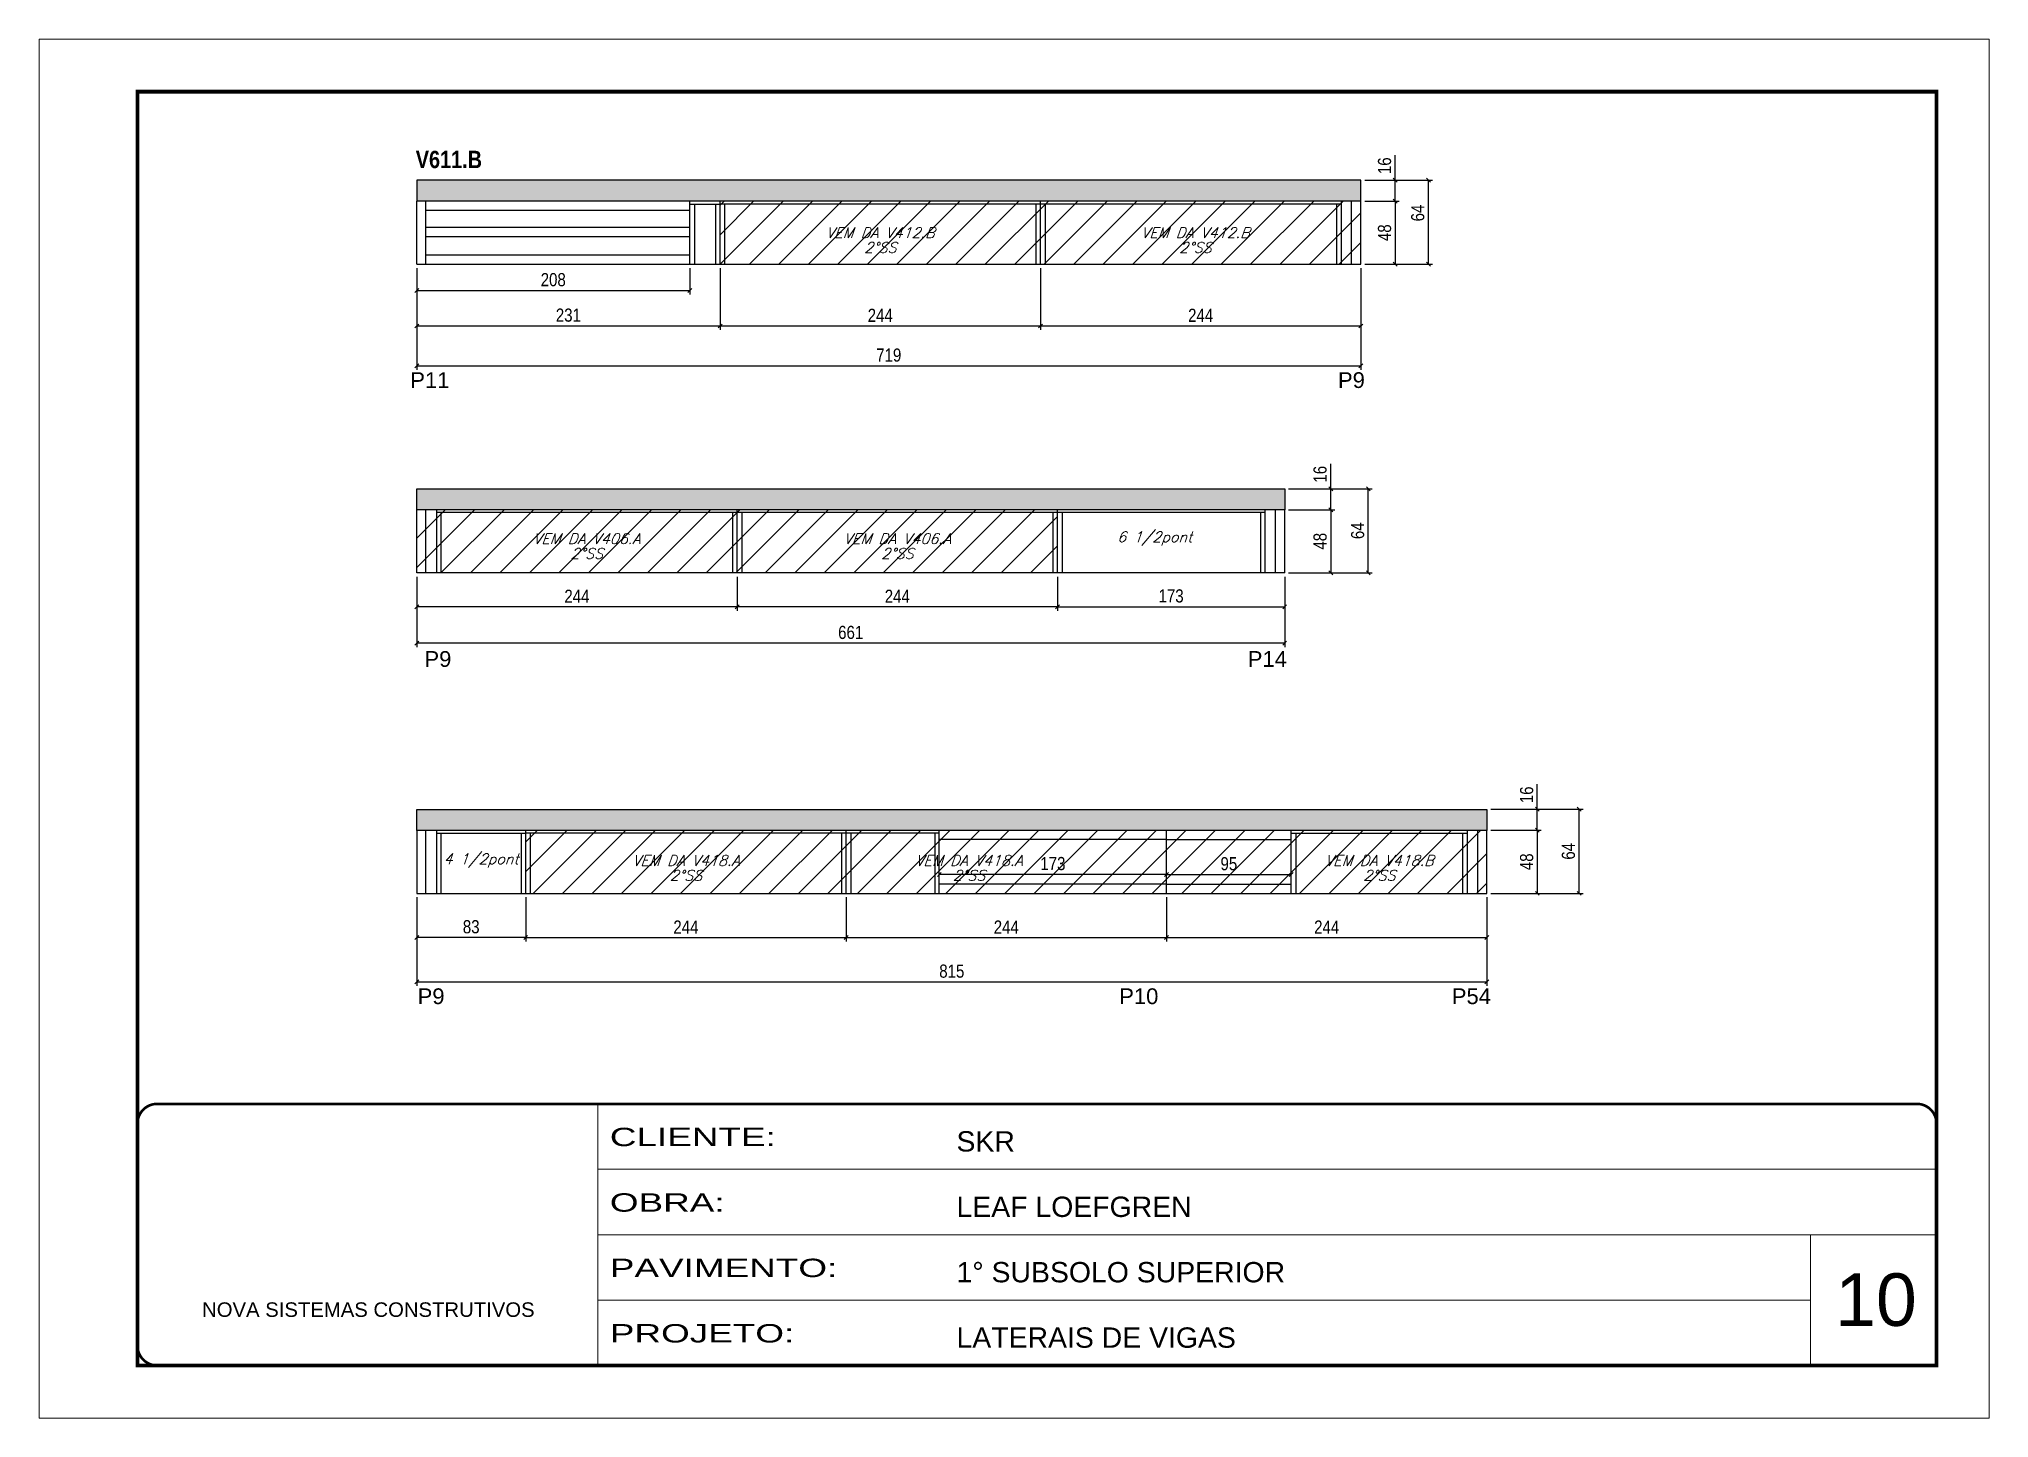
# Model space of a CAD drawing. Extents: x 3309 to 9590, y -2522 to 14608.
# Drawn here: x 4908 to 6393, y 11261 to 12311 of the extents above; entities that cross this region are included whole.
import ezdxf

# ---------------------------------------------------------------- set-up
doc = ezdxf.new("R2010")
doc.units = 0
doc.linetypes.add('CONTINUO', pattern=[0])
doc.linetypes.add('DASHED', pattern=[0.75, 0.5, -0.25])
for name, color, linetype in [('5', 5, 'Continuous'), ('COTA', 241, 'Continuous'), ('NOMENCLATURA', 7, 'Continuous'), ('Painéis', 200, 'Continuous'), ('SARR_2.2x7', 40, 'Continuous'), ('SARR_3.5x7', 81, 'Continuous'), ('texto', 7, 'Continuous')]:
    doc.layers.add(name, color=color, linetype=linetype)
for name, color, linetype, lineweight in [('CARIMBO', 255, 'Continuous', 9), ('Folhas', 255, 'Continuous', 9), ('Hachura', 251, 'Continuous', 9), ('SARRAFO DE PRESSAO', 251, 'DASHED', 9)]:
    doc.layers.add(name, color=color, linetype=linetype, lineweight=lineweight)
doc.styles.add('ARIAL', font='arial.ttf')
doc.styles.add('COTA TECNICA', font='techl___.ttf', dxfattribs={"height": 10})
doc.styles.add('Romans', font='romans.shx')
doc.styles.get("Standard").update_dxf_attribs({"font": 'arial.ttf'})
doc.styles.add('TECNICA', font='techb___.ttf', dxfattribs={"height": 10})
doc.styles.add('Tecnologia', font='')
doc.styles.get('Tecnologia').set_extended_font_data('Forgotten Futurist')
doc.dimstyles.new('PAINEL', dxfattribs={"dimtxt": 10, "dimasz": 3, "dimexe": 3, "dimexo": 3, "dimgap": 3, "dimtad": 1, "dimdec": 1, "dimzin": 12, "dimdsep": 46, "dimtxsty": 'COTA TECNICA', "dimblk1": 'OBLIQUE', "dimblk2": 'OBLIQUE', "dimsah": 1, "dimcen": 0.9, "dimclrd": 4, "dimclre": 4, "dimclrt": 240, "dimadec": 1, "dimazin": 3, "dimtfac": 1, "dimtdec": 1, "dimtmove": 0, "dimatfit": 3, "dimfxl": 1, "dimtolj": 1, "dimtzin": 12, "dimarcsym": 0})

msp = doc.modelspace()

# ---------------------------------------------------------------- texts
at = {"layer": '5', "linetype": 'Continuous'}
for s, p in [('P11', (5190.62, 12044.99)), ('P9', (5897.09, 12044.99)), ('P9', (5201.42, 11832.64)), ('P14', (5828.38, 11832.64)), ('P9', (5196.22, 11575.85)), ('P10', (5730.49, 11575.85)), ('P54', (5983.78, 11575.85))]:
    msp.add_text(s, height=12, rotation=359.99996, dxfattribs=at).set_placement(p)
at = {"layer": 'CARIMBO', "style": 'ARIAL'}
msp.add_text('10', height=40, dxfattribs=at).set_placement((6275.73, 11330.85))
at = {"layer": 'NOMENCLATURA', "style": 'TECNICA'}
msp.add_text('V611.B', height=13.2, dxfattribs=at).set_placement((5194.79, 12212.4))
at = {"layer": 'texto', "color": 2, "char_height": 8, "attachment_point": 5, "style": 'Romans'}
for s, insert in [('{\\Q19;\\C256;VEM DA V412.B}', (5548.5, 12163.21)), ('{\\Q19;\\C256;VEM DA V412.B}', (5788.5, 12163.21)), ('{\\Q19;\\C256;2°SS}', (5548.5, 12151.93)), ('{\\Q19;\\C256;2°SS}', (5788.5, 12151.93)), ('{\\Q19;\\C256;VEM DA V406.A}', (5325, 11930.28)), ('{\\Q19;\\C256;VEM DA V406.A}', (5561.5, 11930.28)), ('{\\Q19;\\C256;6 1/2pont}', (5757.5, 11930.28)), ('{\\Q19;\\C256;2°SS}', (5325, 11919)), ('{\\Q19;\\C256;2°SS}', (5561.5, 11919)), ('{\\Q19;\\C256;4 1/2pont}', (5244.5, 11685.16)), ('{\\Q19;\\C256;VEM DA V418.A}', (5400.5, 11685.16)), ('{\\Q19;\\C256;VEM DA V418.A}', (5616.05, 11685.16)), ('{\\Q19;\\C256;VEM DA V418.B}', (5928.5, 11685.16)), ('{\\Q19;\\C256;2°SS}', (5400.5, 11673.88)), ('{\\Q19;\\C256;2°SS}', (5616.05, 11673.88)), ('{\\Q19;\\C256;2°SS}', (5928.5, 11673.88))]:
    msp.add_mtext(s, dxfattribs=dict(at, insert=insert))

# ---------------------------------------------------------------- blocks, each defined once
blk = doc.blocks.new('9999999999')
at = {"color": 30, "linetype": 'CONTINUO'}
for p, q in [((98564.6, 34230.2), (98564.6, 34429.4)), ((98564.6, 34379.6), (99584, 34379.6)), ((98564.6, 34329.8), (99488, 34329.8)), ((99584, 34329.8), (99488, 34329.8)), ((99488, 34329.8), (99488, 34230.2)), ((98564.6, 34280), (99488, 34280))]:
    blk.add_line(p, q, dxfattribs=at)
at = {"color": 30, "linetype": 'CONTINUO', "const_width": 2}
blk.add_lwpolyline([(99584, 34230.2), (99584, 34414.4, 0.414214), (99569, 34429.4), (98229, 34429.4, 0.414214), (98214, 34414.4), (98214, 34245.2, 0.414214), (98229, 34230.2), (99584, 34230.2)], format="xyb", dxfattribs=at)
at = {"layer": 'Folhas'}
blk.add_lwpolyline([(98139, 34190.2), (99624, 34190.2), (99624, 35240.2), (98139, 35240.2)], close=True, dxfattribs=at)
at = {"layer": 'Folhas', "color": 30, "const_width": 3}
blk.add_lwpolyline([(98214, 34230.2), (99584, 34230.2), (99584, 35200.2), (98214, 35200.2)], close=True, dxfattribs=at)
at = {"color": 7, "linetype": 'Continuous', "ltscale": 5, "style": 'ARIAL'}
for s, height, p in [('SKR', 15.48, (98837.7, 34393.1)), ('LEAF LOEFGREN', 15.483, (98837.7, 34343.3)), ('1° SUBSOLO SUPERIOR', 15.483, (98837.7, 34293.5)), ('NOVA SISTEMAS CONSTRUTIVOS', 11.059, (98263.2, 34267.2)), ('LATERAIS DE VIGAS', 15.483, (98837.7, 34243.7))]:
    blk.add_text(s, height=height, dxfattribs=at).set_placement(p)
at = {"layer": 'Folhas', "color": 7, "style": 'Tecnologia', "width": 1.5}
for s, p in [('CLIENTE:', (98573.7, 34397.2)), ('OBRA:', (98573.7, 34347.3)), ('PAVIMENTO:', (98573.7, 34297.5)), ('PROJETO:', (98573.7, 34247.7))]:
    blk.add_text(s, height=14, dxfattribs=at).set_placement(p)
blk = doc.blocks.new('_Oblique')
at = {"color": 0, "linetype": 'ByBlock', "lineweight": -2}
blk.add_line((-0.5, -0.5), (0.5, 0.5), dxfattribs=at)
blk = doc.blocks.new('*D163')
at = {"layer": 'COTA', "color": 4, "lineweight": -2, "transparency": 16777216}
for p, q in [((5195.5, 12136.2), (5195.5, 12089.2)), ((5426.5, 12136.2), (5426.5, 12089.2)), ((5195.5, 12092.2), (5426.5, 12092.2))]:
    blk.add_line(p, q, dxfattribs=at)
at = {"layer": 'Defpoints', "color": 0, "transparency": 16777216}
for p in [(5195.5, 12139.2), (5426.5, 12139.2), (5426.5, 12092.2)]:
    blk.add_point(p, dxfattribs=at)
at = {"layer": 'COTA', "color": 4, "lineweight": -2, "transparency": 16777216, "xscale": 3, "yscale": 3, "zscale": 3, "rotation": 180}
blk.add_blockref('_Oblique', (5195.5, 12092.2), dxfattribs=at)
at = {"layer": 'COTA', "color": 4, "lineweight": -2, "transparency": 16777216, "xscale": 3, "yscale": 3, "zscale": 3}
blk.add_blockref('_Oblique', (5426.5, 12092.2), dxfattribs=at)
at = {"layer": 'COTA', "color": 240, "transparency": 16777216, "insert": (5311, 12100.4), "char_height": 10, "attachment_point": 5, "style": 'COTA TECNICA'}
blk.add_mtext('\\A1;231', dxfattribs=at)
blk = doc.blocks.new('*D164')
at = {"layer": 'COTA', "color": 4, "lineweight": -2, "transparency": 16777216}
for p, q in [((5426.5, 12136.2), (5426.5, 12089.2)), ((5670.5, 12136.2), (5670.5, 12089.2)), ((5426.5, 12092.2), (5670.5, 12092.2))]:
    blk.add_line(p, q, dxfattribs=at)
at = {"layer": 'Defpoints', "color": 0, "transparency": 16777216}
for p in [(5426.5, 12139.2), (5670.5, 12139.2), (5670.5, 12092.2)]:
    blk.add_point(p, dxfattribs=at)
at = {"layer": 'COTA', "color": 4, "lineweight": -2, "transparency": 16777216, "xscale": 3, "yscale": 3, "zscale": 3, "rotation": 180}
blk.add_blockref('_Oblique', (5426.5, 12092.2), dxfattribs=at)
at = {"layer": 'COTA', "color": 4, "lineweight": -2, "transparency": 16777216, "xscale": 3, "yscale": 3, "zscale": 3}
blk.add_blockref('_Oblique', (5670.5, 12092.2), dxfattribs=at)
at = {"layer": 'COTA', "color": 240, "transparency": 16777216, "insert": (5548.5, 12100.3), "char_height": 10, "attachment_point": 5, "style": 'COTA TECNICA'}
blk.add_mtext('\\A1;244', dxfattribs=at)
blk = doc.blocks.new('*D161')
at = {"layer": 'COTA', "color": 4, "lineweight": -2, "transparency": 16777216}
for p, q in [((5917.5, 12187.2), (5943.7, 12187.2)), ((5940.7, 12187.2), (5940.7, 12139.2)), ((5917.5, 12139.2), (5943.7, 12139.2))]:
    blk.add_line(p, q, dxfattribs=at)
at = {"layer": 'Defpoints', "color": 0, "transparency": 16777216}
for p in [(5914.5, 12187.2), (5914.5, 12139.2), (5940.7, 12139.2)]:
    blk.add_point(p, dxfattribs=at)
at = {"layer": 'COTA', "color": 4, "lineweight": -2, "transparency": 16777216, "xscale": 3, "yscale": 3, "zscale": 3}
for p, rotation in [((5940.7, 12187.2), 90), ((5940.7, 12139.2), 270)]:
    blk.add_blockref('_Oblique', p, dxfattribs=dict(at, rotation=rotation))
at = {"layer": 'COTA', "color": 240, "transparency": 16777216, "insert": (5932.6, 12163.2), "char_height": 10, "attachment_point": 5, "rotation": 90, "style": 'COTA TECNICA'}
blk.add_mtext('\\A1;48', dxfattribs=at)
blk = doc.blocks.new('*D165')
at = {"layer": 'COTA', "color": 4, "lineweight": -2, "transparency": 16777216}
for p, q in [((5940.7, 12203.2), (5940.7, 12222.2)), ((5917.5, 12203.2), (5943.7, 12203.2)), ((5940.7, 12187.2), (5940.7, 12203.2)), ((5917.5, 12187.2), (5943.7, 12187.2))]:
    blk.add_line(p, q, dxfattribs=at)
at = {"layer": 'Defpoints', "color": 0, "transparency": 16777216}
for p in [(5914.5, 12203.2), (5940.7, 12203.2), (5914.5, 12187.2)]:
    blk.add_point(p, dxfattribs=at)
at = {"layer": 'COTA', "color": 4, "lineweight": -2, "transparency": 16777216, "xscale": 3, "yscale": 3, "zscale": 3}
for p, rotation in [((5940.7, 12203.2), 90), ((5940.7, 12187.2), 270)]:
    blk.add_blockref('_Oblique', p, dxfattribs=dict(at, rotation=rotation))
at = {"layer": 'COTA', "color": 240, "transparency": 16777216, "insert": (5932.6, 12214.2), "char_height": 10, "attachment_point": 5, "rotation": 90, "style": 'COTA TECNICA'}
blk.add_mtext('\\A1;16', dxfattribs=at)
blk = doc.blocks.new('*D166')
at = {"layer": 'COTA', "color": 4, "lineweight": -2, "transparency": 16777216}
for p, q in [((5917.5, 12203.2), (5969, 12203.2)), ((5966, 12139.2), (5966, 12203.2)), ((5917.5, 12139.2), (5969, 12139.2))]:
    blk.add_line(p, q, dxfattribs=at)
at = {"layer": 'Defpoints', "color": 0, "transparency": 16777216}
for p in [(5914.5, 12203.2), (5966, 12203.2), (5914.5, 12139.2)]:
    blk.add_point(p, dxfattribs=at)
at = {"layer": 'COTA', "color": 4, "lineweight": -2, "transparency": 16777216, "xscale": 3, "yscale": 3, "zscale": 3}
for p, rotation in [((5966, 12203.2), 90), ((5966, 12139.2), 270)]:
    blk.add_blockref('_Oblique', p, dxfattribs=dict(at, rotation=rotation))
at = {"layer": 'COTA', "color": 240, "transparency": 16777216, "insert": (5957.9, 12178.2), "char_height": 10, "attachment_point": 5, "rotation": 90, "style": 'COTA TECNICA'}
blk.add_mtext('\\A1;64', dxfattribs=at)
blk = doc.blocks.new('*D167')
at = {"layer": 'COTA', "color": 4, "lineweight": -2, "transparency": 16777216}
for p, q in [((5670.5, 12136.2), (5670.5, 12089.2)), ((5914.5, 12136.2), (5914.5, 12089.2)), ((5670.5, 12092.2), (5914.5, 12092.2))]:
    blk.add_line(p, q, dxfattribs=at)
at = {"layer": 'Defpoints', "color": 0, "transparency": 16777216}
for p in [(5670.5, 12139.2), (5914.5, 12139.2), (5914.5, 12092.2)]:
    blk.add_point(p, dxfattribs=at)
at = {"layer": 'COTA', "color": 4, "lineweight": -2, "transparency": 16777216, "xscale": 3, "yscale": 3, "zscale": 3, "rotation": 180}
blk.add_blockref('_Oblique', (5670.5, 12092.2), dxfattribs=at)
at = {"layer": 'COTA', "color": 4, "lineweight": -2, "transparency": 16777216, "xscale": 3, "yscale": 3, "zscale": 3}
blk.add_blockref('_Oblique', (5914.5, 12092.2), dxfattribs=at)
at = {"layer": 'COTA', "color": 240, "transparency": 16777216, "insert": (5792.5, 12100.3), "char_height": 10, "attachment_point": 5, "style": 'COTA TECNICA'}
blk.add_mtext('\\A1;244', dxfattribs=at)
blk = doc.blocks.new('*D162')
at = {"layer": 'COTA', "color": 4, "lineweight": -2, "transparency": 16777216}
for p, q in [((5195.5, 12136.2), (5195.5, 12116.2)), ((5403.5, 12136.2), (5403.5, 12116.2)), ((5195.5, 12119.2), (5403.5, 12119.2))]:
    blk.add_line(p, q, dxfattribs=at)
at = {"layer": 'Defpoints', "color": 0, "transparency": 16777216}
for p in [(5195.5, 12139.2), (5403.5, 12139.2), (5403.5, 12119.2)]:
    blk.add_point(p, dxfattribs=at)
at = {"layer": 'COTA', "color": 4, "lineweight": -2, "transparency": 16777216, "xscale": 3, "yscale": 3, "zscale": 3, "rotation": 180}
blk.add_blockref('_Oblique', (5195.5, 12119.2), dxfattribs=at)
at = {"layer": 'COTA', "color": 4, "lineweight": -2, "transparency": 16777216, "xscale": 3, "yscale": 3, "zscale": 3}
blk.add_blockref('_Oblique', (5403.5, 12119.2), dxfattribs=at)
at = {"layer": 'COTA', "color": 240, "transparency": 16777216, "insert": (5299.5, 12127.4), "char_height": 10, "attachment_point": 5, "style": 'COTA TECNICA'}
blk.add_mtext('\\A1;208', dxfattribs=at)
blk = doc.blocks.new('*D168')
at = {"layer": 'COTA', "color": 4, "linetype": 'ByBlock', "lineweight": -2, "transparency": 16777216}
for p, q in [((5439.5, 11901.3), (5439.5, 11875.4)), ((5683.5, 11901.3), (5683.5, 11875.4)), ((5683.5, 11878.4), (5439.5, 11878.4))]:
    blk.add_line(p, q, dxfattribs=at)
at = {"layer": 'Defpoints', "color": 0, "linetype": 'ByBlock', "transparency": 16777216}
for p in [(5439.5, 11904.3), (5683.5, 11904.3), (5439.5, 11878.4)]:
    blk.add_point(p, dxfattribs=at)
at = {"layer": 'COTA', "color": 4, "linetype": 'ByBlock', "lineweight": -2, "transparency": 16777216, "xscale": 3, "yscale": 3, "zscale": 3, "rotation": 180}
blk.add_blockref('_Oblique', (5439.5, 11878.4), dxfattribs=at)
at = {"layer": 'COTA', "color": 4, "linetype": 'ByBlock', "lineweight": -2, "transparency": 16777216, "xscale": 3, "yscale": 3, "zscale": 3}
blk.add_blockref('_Oblique', (5683.5, 11878.4), dxfattribs=at)
at = {"layer": 'COTA', "color": 240, "linetype": 'ByBlock', "transparency": 16777216, "insert": (5561.5, 11886.4), "char_height": 10, "attachment_point": 5, "style": 'COTA TECNICA'}
blk.add_mtext('\\A1;244', dxfattribs=at)
blk = doc.blocks.new('*D169')
at = {"layer": 'COTA', "color": 4, "linetype": 'ByBlock', "lineweight": -2, "transparency": 16777216}
for p, q in [((5195.5, 11901.3), (5195.5, 11875.4)), ((5439.5, 11901.3), (5439.5, 11875.4)), ((5439.5, 11878.4), (5195.5, 11878.4))]:
    blk.add_line(p, q, dxfattribs=at)
at = {"layer": 'Defpoints', "color": 0, "linetype": 'ByBlock', "transparency": 16777216}
for p in [(5195.5, 11904.3), (5439.5, 11904.3), (5195.5, 11878.4)]:
    blk.add_point(p, dxfattribs=at)
at = {"layer": 'COTA', "color": 4, "linetype": 'ByBlock', "lineweight": -2, "transparency": 16777216, "xscale": 3, "yscale": 3, "zscale": 3, "rotation": 180}
blk.add_blockref('_Oblique', (5195.5, 11878.4), dxfattribs=at)
at = {"layer": 'COTA', "color": 4, "linetype": 'ByBlock', "lineweight": -2, "transparency": 16777216, "xscale": 3, "yscale": 3, "zscale": 3}
blk.add_blockref('_Oblique', (5439.5, 11878.4), dxfattribs=at)
at = {"layer": 'COTA', "color": 240, "linetype": 'ByBlock', "transparency": 16777216, "insert": (5317.5, 11886.4), "char_height": 10, "attachment_point": 5, "style": 'COTA TECNICA'}
blk.add_mtext('\\A1;244', dxfattribs=at)
blk = doc.blocks.new('*D173')
at = {"layer": 'COTA', "color": 4, "linetype": 'ByBlock', "lineweight": -2, "transparency": 16777216}
for p, q in [((5195.5, 11901.3), (5195.5, 11847.7)), ((5856.5, 11901.3), (5856.5, 11847.7)), ((5856.5, 11850.7), (5195.5, 11850.7))]:
    blk.add_line(p, q, dxfattribs=at)
at = {"layer": 'Defpoints', "color": 0, "linetype": 'ByBlock', "transparency": 16777216}
for p in [(5195.5, 11904.3), (5856.5, 11904.3), (5195.5, 11850.7)]:
    blk.add_point(p, dxfattribs=at)
at = {"layer": 'COTA', "color": 4, "linetype": 'ByBlock', "lineweight": -2, "transparency": 16777216, "xscale": 3, "yscale": 3, "zscale": 3, "rotation": 180}
blk.add_blockref('_Oblique', (5195.5, 11850.7), dxfattribs=at)
at = {"layer": 'COTA', "color": 4, "linetype": 'ByBlock', "lineweight": -2, "transparency": 16777216, "xscale": 3, "yscale": 3, "zscale": 3}
blk.add_blockref('_Oblique', (5856.5, 11850.7), dxfattribs=at)
at = {"layer": 'COTA', "color": 240, "linetype": 'ByBlock', "transparency": 16777216, "insert": (5526, 11858.8), "char_height": 10, "attachment_point": 5, "style": 'COTA TECNICA'}
blk.add_mtext('\\A1;661', dxfattribs=at)
blk = doc.blocks.new('*D174')
at = {"layer": 'COTA', "color": 4, "lineweight": -2, "transparency": 16777216}
for p, q in [((5683.5, 11901.3), (5683.5, 11875.4)), ((5856.5, 11901.3), (5856.5, 11875.4)), ((5683.5, 11878.4), (5856.5, 11878.4))]:
    blk.add_line(p, q, dxfattribs=at)
at = {"layer": 'Defpoints', "color": 0, "transparency": 16777216}
for p in [(5683.5, 11904.3, 0), (5856.5, 11904.3, 0), (5856.5, 11878.4)]:
    blk.add_point(p, dxfattribs=at)
at = {"layer": 'COTA', "color": 4, "lineweight": -2, "transparency": 16777216, "xscale": 3, "yscale": 3, "zscale": 3, "rotation": 180}
blk.add_blockref('_Oblique', (5683.5, 11878.4), dxfattribs=at)
at = {"layer": 'COTA', "color": 4, "lineweight": -2, "transparency": 16777216, "xscale": 3, "yscale": 3, "zscale": 3}
blk.add_blockref('_Oblique', (5856.5, 11878.4), dxfattribs=at)
at = {"layer": 'COTA', "color": 240, "transparency": 16777216, "insert": (5770, 11886.6), "char_height": 10, "attachment_point": 5, "style": 'COTA TECNICA'}
blk.add_mtext('\\A1;173', dxfattribs=at)
blk = doc.blocks.new('*D170')
at = {"layer": 'COTA', "color": 4, "lineweight": -2, "transparency": 16777216}
for p, q in [((5859.5, 11952.3), (5894.6, 11952.3)), ((5891.6, 11952.3), (5891.6, 11904.3)), ((5859.5, 11904.3), (5894.6, 11904.3))]:
    blk.add_line(p, q, dxfattribs=at)
at = {"layer": 'Defpoints', "color": 0, "transparency": 16777216}
for p in [(5856.5, 11952.3, 0), (5856.5, 11904.3, 0), (5891.6, 11904.3)]:
    blk.add_point(p, dxfattribs=at)
at = {"layer": 'COTA', "color": 4, "lineweight": -2, "transparency": 16777216, "xscale": 3, "yscale": 3, "zscale": 3}
for p, rotation in [((5891.6, 11952.3), 90), ((5891.6, 11904.3), 270)]:
    blk.add_blockref('_Oblique', p, dxfattribs=dict(at, rotation=rotation))
at = {"layer": 'COTA', "color": 240, "transparency": 16777216, "insert": (5883.5, 11928.3), "char_height": 10, "attachment_point": 5, "rotation": 90, "style": 'COTA TECNICA'}
blk.add_mtext('\\A1;48', dxfattribs=at)
blk = doc.blocks.new('*D171')
at = {"layer": 'COTA', "color": 4, "lineweight": -2, "transparency": 16777216}
for p, q in [((5891.6, 11968.3), (5891.6, 11987.3)), ((5859.5, 11968.3), (5894.6, 11968.3)), ((5891.6, 11952.3), (5891.6, 11968.3)), ((5859.5, 11952.3), (5894.6, 11952.3))]:
    blk.add_line(p, q, dxfattribs=at)
at = {"layer": 'Defpoints', "color": 0, "transparency": 16777216}
for p in [(5856.5, 11968.3, 0), (5891.6, 11968.3), (5856.5, 11952.3, 0)]:
    blk.add_point(p, dxfattribs=at)
at = {"layer": 'COTA', "color": 4, "lineweight": -2, "transparency": 16777216, "xscale": 3, "yscale": 3, "zscale": 3}
for p, rotation in [((5891.6, 11968.3), 90), ((5891.6, 11952.3), 270)]:
    blk.add_blockref('_Oblique', p, dxfattribs=dict(at, rotation=rotation))
at = {"layer": 'COTA', "color": 240, "transparency": 16777216, "insert": (5883.5, 11979.3), "char_height": 10, "attachment_point": 5, "rotation": 90, "style": 'COTA TECNICA'}
blk.add_mtext('\\A1;16', dxfattribs=at)
blk = doc.blocks.new('*D172')
at = {"layer": 'COTA', "color": 4, "lineweight": -2, "transparency": 16777216}
for p, q in [((5859.5, 11968.3), (5923.2, 11968.3)), ((5920.2, 11904.3), (5920.2, 11968.3)), ((5859.5, 11904.3), (5923.2, 11904.3))]:
    blk.add_line(p, q, dxfattribs=at)
at = {"layer": 'Defpoints', "color": 0, "transparency": 16777216}
for p in [(5856.5, 11968.3, 0), (5920.2, 11968.3), (5856.5, 11904.3, 0)]:
    blk.add_point(p, dxfattribs=at)
at = {"layer": 'COTA', "color": 4, "lineweight": -2, "transparency": 16777216, "xscale": 3, "yscale": 3, "zscale": 3}
for p, rotation in [((5920.2, 11968.3), 90), ((5920.2, 11904.3), 270)]:
    blk.add_blockref('_Oblique', p, dxfattribs=dict(at, rotation=rotation))
at = {"layer": 'COTA', "color": 240, "transparency": 16777216, "insert": (5912.1, 11936.3), "char_height": 10, "attachment_point": 5, "rotation": 90, "style": 'COTA TECNICA'}
blk.add_mtext('\\A1;64', dxfattribs=at)
blk = doc.blocks.new('*D175')
at = {"layer": 'COTA', "color": 4, "linetype": 'ByBlock', "lineweight": -2, "transparency": 16777216}
for p, q in [((5195.5, 11657.2), (5195.5, 11623.5)), ((5278.5, 11657.2), (5278.5, 11623.5)), ((5278.5, 11626.5), (5195.5, 11626.5))]:
    blk.add_line(p, q, dxfattribs=at)
at = {"layer": 'Defpoints', "color": 0, "linetype": 'ByBlock', "transparency": 16777216}
for p in [(5195.5, 11660.2), (5278.5, 11660.2), (5195.5, 11626.5)]:
    blk.add_point(p, dxfattribs=at)
at = {"layer": 'COTA', "color": 4, "linetype": 'ByBlock', "lineweight": -2, "transparency": 16777216, "xscale": 3, "yscale": 3, "zscale": 3, "rotation": 180}
blk.add_blockref('_Oblique', (5195.5, 11626.5), dxfattribs=at)
at = {"layer": 'COTA', "color": 4, "linetype": 'ByBlock', "lineweight": -2, "transparency": 16777216, "xscale": 3, "yscale": 3, "zscale": 3}
blk.add_blockref('_Oblique', (5278.5, 11626.5), dxfattribs=at)
at = {"layer": 'COTA', "color": 240, "linetype": 'ByBlock', "transparency": 16777216, "insert": (5237, 11634.7), "char_height": 10, "attachment_point": 5, "style": 'COTA TECNICA'}
blk.add_mtext('\\A1;83', dxfattribs=at)
blk = doc.blocks.new('*D180')
at = {"layer": 'COTA', "color": 4, "lineweight": -2, "transparency": 16777216}
for p, q in [((5278.5, 11657.2), (5278.5, 11623.5)), ((5522.5, 11657.2), (5522.5, 11623.5)), ((5278.5, 11626.5), (5522.5, 11626.5))]:
    blk.add_line(p, q, dxfattribs=at)
at = {"layer": 'Defpoints', "color": 0, "transparency": 16777216}
for p in [(5278.5, 11660.2), (5522.5, 11660.2), (5522.5, 11626.5)]:
    blk.add_point(p, dxfattribs=at)
at = {"layer": 'COTA', "color": 4, "lineweight": -2, "transparency": 16777216, "xscale": 3, "yscale": 3, "zscale": 3, "rotation": 180}
blk.add_blockref('_Oblique', (5278.5, 11626.5), dxfattribs=at)
at = {"layer": 'COTA', "color": 4, "lineweight": -2, "transparency": 16777216, "xscale": 3, "yscale": 3, "zscale": 3}
blk.add_blockref('_Oblique', (5522.5, 11626.5), dxfattribs=at)
at = {"layer": 'COTA', "color": 240, "transparency": 16777216, "insert": (5400.5, 11634.5), "char_height": 10, "attachment_point": 5, "style": 'COTA TECNICA'}
blk.add_mtext('\\A1;244', dxfattribs=at)
blk = doc.blocks.new('*D181')
at = {"layer": 'COTA', "color": 4, "lineweight": -2, "transparency": 16777216}
for p, q in [((5522.5, 11657.2), (5522.5, 11623.5)), ((5766.5, 11657.2), (5766.5, 11623.5)), ((5522.5, 11626.5), (5766.5, 11626.5))]:
    blk.add_line(p, q, dxfattribs=at)
at = {"layer": 'Defpoints', "color": 0, "transparency": 16777216}
for p in [(5522.5, 11660.2), (5766.5, 11660.2), (5766.5, 11626.5)]:
    blk.add_point(p, dxfattribs=at)
at = {"layer": 'COTA', "color": 4, "lineweight": -2, "transparency": 16777216, "xscale": 3, "yscale": 3, "zscale": 3, "rotation": 180}
blk.add_blockref('_Oblique', (5522.5, 11626.5), dxfattribs=at)
at = {"layer": 'COTA', "color": 4, "lineweight": -2, "transparency": 16777216, "xscale": 3, "yscale": 3, "zscale": 3}
blk.add_blockref('_Oblique', (5766.5, 11626.5), dxfattribs=at)
at = {"layer": 'COTA', "color": 240, "transparency": 16777216, "insert": (5644.5, 11634.5), "char_height": 10, "attachment_point": 5, "style": 'COTA TECNICA'}
blk.add_mtext('\\A1;244', dxfattribs=at)
blk = doc.blocks.new('*D182')
at = {"layer": 'COTA', "color": 4, "lineweight": -2, "transparency": 16777216}
for p, q in [((5766.5, 11657.2), (5766.5, 11623.5)), ((6010.5, 11657.2), (6010.5, 11623.5)), ((5766.5, 11626.5), (6010.5, 11626.5))]:
    blk.add_line(p, q, dxfattribs=at)
at = {"layer": 'Defpoints', "color": 0, "transparency": 16777216}
for p in [(5766.5, 11660.2), (6010.5, 11660.2), (6010.5, 11626.5)]:
    blk.add_point(p, dxfattribs=at)
at = {"layer": 'COTA', "color": 4, "lineweight": -2, "transparency": 16777216, "xscale": 3, "yscale": 3, "zscale": 3, "rotation": 180}
blk.add_blockref('_Oblique', (5766.5, 11626.5), dxfattribs=at)
at = {"layer": 'COTA', "color": 4, "lineweight": -2, "transparency": 16777216, "xscale": 3, "yscale": 3, "zscale": 3}
blk.add_blockref('_Oblique', (6010.5, 11626.5), dxfattribs=at)
at = {"layer": 'COTA', "color": 240, "transparency": 16777216, "insert": (5888.5, 11634.5), "char_height": 10, "attachment_point": 5, "style": 'COTA TECNICA'}
blk.add_mtext('\\A1;244', dxfattribs=at)
blk = doc.blocks.new('*D183')
at = {"layer": 'COTA', "color": 4, "lineweight": -2, "transparency": 16777216}
for p, q in [((6013.5, 11708.2), (6051.9, 11708.2)), ((6048.9, 11708.2), (6048.9, 11660.2)), ((6013.5, 11660.2), (6051.9, 11660.2))]:
    blk.add_line(p, q, dxfattribs=at)
at = {"layer": 'Defpoints', "color": 0, "transparency": 16777216}
for p in [(6010.5, 11708.2), (6010.5, 11660.2), (6048.9, 11660.2)]:
    blk.add_point(p, dxfattribs=at)
at = {"layer": 'COTA', "color": 4, "lineweight": -2, "transparency": 16777216, "xscale": 3, "yscale": 3, "zscale": 3}
for p, rotation in [((6048.9, 11708.2), 90), ((6048.9, 11660.2), 270)]:
    blk.add_blockref('_Oblique', p, dxfattribs=dict(at, rotation=rotation))
at = {"layer": 'COTA', "color": 240, "transparency": 16777216, "insert": (6040.8, 11684.2), "char_height": 10, "attachment_point": 5, "rotation": 90, "style": 'COTA TECNICA'}
blk.add_mtext('\\A1;48', dxfattribs=at)
blk = doc.blocks.new('*D176')
at = {"layer": 'COTA', "color": 4, "lineweight": -2, "transparency": 16777216}
for p, q in [((5593.5, 11670.2), (5593.5, 11677.6)), ((5766.5, 11674.6), (5593.5, 11674.6)), ((5766.5, 11670.2), (5766.5, 11677.6))]:
    blk.add_line(p, q, dxfattribs=at)
at = {"layer": 'Defpoints', "color": 0, "transparency": 16777216}
for p in [(5593.5, 11674.6), (5593.5, 11667.2), (5766.5, 11667.2)]:
    blk.add_point(p, dxfattribs=at)
at = {"layer": 'COTA', "color": 4, "lineweight": -2, "transparency": 16777216, "xscale": 3, "yscale": 3, "zscale": 3, "rotation": 180}
blk.add_blockref('_Oblique', (5593.5, 11674.6), dxfattribs=at)
at = {"layer": 'COTA', "color": 4, "lineweight": -2, "transparency": 16777216, "xscale": 3, "yscale": 3, "zscale": 3}
blk.add_blockref('_Oblique', (5766.5, 11674.6), dxfattribs=at)
at = {"layer": 'COTA', "color": 240, "transparency": 16777216, "insert": (5680, 11682.8), "char_height": 10, "attachment_point": 5, "style": 'COTA TECNICA'}
blk.add_mtext('\\A1;173', dxfattribs=at)
blk = doc.blocks.new('*D177')
at = {"layer": 'COTA', "color": 4, "lineweight": -2, "transparency": 16777216}
for p, q in [((6048.9, 11724.2), (6048.9, 11743.2)), ((6013.5, 11724.2), (6051.9, 11724.2)), ((6048.9, 11708.2), (6048.9, 11724.2)), ((6013.5, 11708.2), (6051.9, 11708.2))]:
    blk.add_line(p, q, dxfattribs=at)
at = {"layer": 'Defpoints', "color": 0, "transparency": 16777216}
for p in [(6010.5, 11724.2), (6048.9, 11724.2), (6010.5, 11708.2)]:
    blk.add_point(p, dxfattribs=at)
at = {"layer": 'COTA', "color": 4, "lineweight": -2, "transparency": 16777216, "xscale": 3, "yscale": 3, "zscale": 3}
for p, rotation in [((6048.9, 11724.2), 90), ((6048.9, 11708.2), 270)]:
    blk.add_blockref('_Oblique', p, dxfattribs=dict(at, rotation=rotation))
at = {"layer": 'COTA', "color": 240, "transparency": 16777216, "insert": (6040.8, 11735.2), "char_height": 10, "attachment_point": 5, "rotation": 90, "style": 'COTA TECNICA'}
blk.add_mtext('\\A1;16', dxfattribs=at)
blk = doc.blocks.new('*D178')
at = {"layer": 'COTA', "color": 4, "lineweight": -2, "transparency": 16777216}
for p, q in [((6013.5, 11724.2), (6083.7, 11724.2)), ((6080.7, 11660.2), (6080.7, 11724.2)), ((6013.5, 11660.2), (6083.7, 11660.2))]:
    blk.add_line(p, q, dxfattribs=at)
at = {"layer": 'Defpoints', "color": 0, "transparency": 16777216}
for p in [(6010.5, 11724.2), (6080.7, 11724.2), (6010.5, 11660.2)]:
    blk.add_point(p, dxfattribs=at)
at = {"layer": 'COTA', "color": 4, "lineweight": -2, "transparency": 16777216, "xscale": 3, "yscale": 3, "zscale": 3}
for p, rotation in [((6080.7, 11724.2), 90), ((6080.7, 11660.2), 270)]:
    blk.add_blockref('_Oblique', p, dxfattribs=dict(at, rotation=rotation))
at = {"layer": 'COTA', "color": 240, "transparency": 16777216, "insert": (6072.6, 11692.2), "char_height": 10, "attachment_point": 5, "rotation": 90, "style": 'COTA TECNICA'}
blk.add_mtext('\\A1;64', dxfattribs=at)
blk = doc.blocks.new('*D179')
at = {"layer": 'COTA', "color": 4, "lineweight": -2, "transparency": 16777216}
for p, q in [((5766.5, 11670.2), (5766.5, 11677.6)), ((5766.5, 11674.6), (5861.5, 11674.6)), ((5861.5, 11670.2), (5861.5, 11677.6))]:
    blk.add_line(p, q, dxfattribs=at)
at = {"layer": 'Defpoints', "color": 0, "transparency": 16777216}
for p in [(5861.5, 11674.6), (5766.5, 11667.2), (5861.5, 11667.2)]:
    blk.add_point(p, dxfattribs=at)
at = {"layer": 'COTA', "color": 4, "lineweight": -2, "transparency": 16777216, "xscale": 3, "yscale": 3, "zscale": 3, "rotation": 180}
blk.add_blockref('_Oblique', (5766.5, 11674.6), dxfattribs=at)
at = {"layer": 'COTA', "color": 4, "lineweight": -2, "transparency": 16777216, "xscale": 3, "yscale": 3, "zscale": 3}
blk.add_blockref('_Oblique', (5861.5, 11674.6), dxfattribs=at)
at = {"layer": 'COTA', "color": 240, "transparency": 16777216, "insert": (5814, 11682.7), "char_height": 10, "attachment_point": 5, "style": 'COTA TECNICA'}
blk.add_mtext('\\A1;95', dxfattribs=at)
blk = doc.blocks.new('*D1276')
at = {"layer": 'COTA', "color": 4, "lineweight": -2, "transparency": 16777216}
for p, q in [((5195.5, 12136.2), (5195.5, 12058.9)), ((5914.5, 12136.2), (5914.5, 12058.9)), ((5195.5, 12061.9), (5914.5, 12061.9))]:
    blk.add_line(p, q, dxfattribs=at)
at = {"layer": 'Defpoints', "color": 0, "transparency": 16777216}
for p in [(5195.5, 12139.2), (5914.5, 12139.2), (5914.5, 12061.9)]:
    blk.add_point(p, dxfattribs=at)
at = {"layer": 'COTA', "color": 4, "lineweight": -2, "transparency": 16777216, "xscale": 3, "yscale": 3, "zscale": 3, "rotation": 180}
blk.add_blockref('_Oblique', (5195.5, 12061.9), dxfattribs=at)
at = {"layer": 'COTA', "color": 4, "lineweight": -2, "transparency": 16777216, "xscale": 3, "yscale": 3, "zscale": 3}
blk.add_blockref('_Oblique', (5914.5, 12061.9), dxfattribs=at)
at = {"layer": 'COTA', "color": 240, "transparency": 16777216, "insert": (5555, 12070), "char_height": 10, "attachment_point": 5, "style": 'COTA TECNICA'}
blk.add_mtext('\\A1;719', dxfattribs=at)
blk = doc.blocks.new('*D1277')
at = {"layer": 'COTA', "color": 4, "lineweight": -2, "transparency": 16777216}
for p, q in [((5195.5, 11657.2), (5195.5, 11589.8)), ((6010.5, 11657.2), (6010.5, 11589.8)), ((5195.5, 11592.8), (6010.5, 11592.8))]:
    blk.add_line(p, q, dxfattribs=at)
at = {"layer": 'Defpoints', "color": 0, "transparency": 16777216}
for p in [(5195.5, 11660.2), (6010.5, 11660.2), (6010.5, 11592.8)]:
    blk.add_point(p, dxfattribs=at)
at = {"layer": 'COTA', "color": 4, "lineweight": -2, "transparency": 16777216, "xscale": 3, "yscale": 3, "zscale": 3, "rotation": 180}
blk.add_blockref('_Oblique', (5195.5, 11592.8), dxfattribs=at)
at = {"layer": 'COTA', "color": 4, "lineweight": -2, "transparency": 16777216, "xscale": 3, "yscale": 3, "zscale": 3}
blk.add_blockref('_Oblique', (6010.5, 11592.8), dxfattribs=at)
at = {"layer": 'COTA', "color": 240, "transparency": 16777216, "insert": (5603, 11600.9), "char_height": 10, "attachment_point": 5, "style": 'COTA TECNICA'}
blk.add_mtext('\\A1;815', dxfattribs=at)

# ---------------------------------------------------------------- dimensions: what is measured, and where the dimension line sits
at = {"layer": 'COTA'}
for base, p1, p2, angle, picture, middle in [((5940.73, 12203.21), (5914.5, 12187.21), (5914.5, 12203.21), 90, '*D165', (5932.63, 12214.22)), ((5940.73, 12139.21), (5914.5, 12187.21), (5914.5, 12139.21), 90, '*D161', (5932.63, 12163.21)), ((5891.59, 11968.28, 0), (5856.5, 11952.28), (5856.5, 11968.28), 90, '*D171', (5883.48, 11979.29, 0)), ((5920.17, 11968.28, 0), (5856.5, 11904.28), (5856.5, 11968.28), 90, '*D172', (5912.07, 11936.28, 0)), ((5891.59, 11904.28, 0), (5856.5, 11952.28), (5856.5, 11904.28), 90, '*D170', (5883.49, 11928.28, 0)), ((6048.9, 11724.16), (6010.5, 11708.16), (6010.5, 11724.16), 90, '*D177', (6040.8, 11735.17)), ((6080.71, 11724.16), (6010.5, 11660.16), (6010.5, 11724.16), 90, '*D178', (6072.61, 11692.16)), ((6048.9, 11660.16), (6010.5, 11708.16), (6010.5, 11660.16), 90, '*D183', (6040.81, 11684.16)), ((5861.5, 11674.56), (5766.5, 11667.16), (5861.5, 11667.16), 180, '*D179', (5814, 11682.7))]:
    dim = msp.add_linear_dim(base=base, p1=p1, p2=p2, angle=angle, dimstyle='PAINEL', dxfattribs=at)
    dim.commit()
    dim.dimension.update_dxf_attribs({"geometry": picture, "text_midpoint": middle})
dim = msp.add_linear_dim(base=(5966.02, 12203.21), p1=(5914.5, 12139.21), p2=(5914.5, 12203.21), angle=90, dimstyle='PAINEL', dxfattribs=at)
dim.commit()
dim.dimension.update_dxf_attribs({"geometry": '*D166', "text_midpoint": (5966.02, 12178.21), "dimtype": 160})
for base, p1, p2, picture, middle in [((5426.5, 12092.21), (5195.5, 12139.21), (5426.5, 12139.21), '*D163', (5311, 12100.43)), ((6010.5, 11626.46), (5766.5, 11660.16), (6010.5, 11660.16), '*D182', (5888.5, 11634.53))]:
    dim = msp.add_linear_dim(base=base, p1=p1, p2=p2, dimstyle='PAINEL', override={"dimtmove": 1}, dxfattribs=at)
    dim.commit()
    dim.dimension.update_dxf_attribs({"geometry": picture, "text_midpoint": middle})
for base, p1, p2, picture, middle in [((5403.5, 12119.24), (5195.5, 12139.21), (5403.5, 12139.21), '*D162', (5299.5, 12127.36)), ((5914.5, 12061.9), (5195.5, 12139.21), (5914.5, 12139.21), '*D1276', (5555, 12070)), ((5670.5, 12092.21), (5426.5, 12139.21), (5670.5, 12139.21), '*D164', (5548.5, 12100.29)), ((5914.5, 12092.21), (5670.5, 12139.21), (5914.5, 12139.21), '*D167', (5792.5, 12100.29)), ((5856.5, 11878.36, 0), (5683.5, 11904.28), (5856.5, 11904.28), '*D174', (5770, 11886.58, 0)), ((5593.5, 11674.56), (5766.5, 11667.16), (5593.5, 11667.16), '*D176', (5680, 11682.78)), ((6010.5, 11592.76), (5195.5, 11660.16), (6010.5, 11660.16), '*D1277', (5603, 11600.89)), ((5522.5, 11626.46), (5278.5, 11660.16), (5522.5, 11660.16), '*D180', (5400.5, 11634.53)), ((5766.5, 11626.46), (5522.5, 11660.16), (5766.5, 11660.16), '*D181', (5644.5, 11634.53))]:
    dim = msp.add_linear_dim(base=base, p1=p1, p2=p2, dimstyle='PAINEL', dxfattribs=at)
    dim.commit()
    dim.dimension.update_dxf_attribs({"geometry": picture, "text_midpoint": middle})
at = {"layer": 'COTA', "linetype": 'ByBlock'}
dim = msp.add_linear_dim(base=(5195.5, 11878.36), p1=(5439.5, 11904.28), p2=(5195.5, 11904.28), angle=180, dimstyle='PAINEL', override={"dimtmove": 1}, dxfattribs=at)
dim.commit()
dim.dimension.update_dxf_attribs({"geometry": '*D169', "text_midpoint": (5317.5, 11886.44)})
for base, p1, p2, picture, middle in [((5195.5, 11850.65), (5856.5, 11904.28), (5195.5, 11904.28), '*D173', (5526, 11858.76)), ((5439.5, 11878.36), (5683.5, 11904.28), (5439.5, 11904.28), '*D168', (5561.5, 11886.44)), ((5195.5, 11626.46), (5278.5, 11660.16), (5195.5, 11660.16), '*D175', (5237, 11634.7))]:
    dim = msp.add_linear_dim(base=base, p1=p1, p2=p2, angle=180, dimstyle='PAINEL', dxfattribs=at)
    dim.commit()
    dim.dimension.update_dxf_attribs({"geometry": picture, "text_midpoint": middle})

# ---------------------------------------------------------------- hatches: boundary and pattern name
at = {"layer": 'COTA'}
h = msp.add_hatch(dxfattribs=at)
h.set_pattern_fill('AR-CONC', color=256, scale=0.03)
h.paths.add_polyline_path([(5914.5, 12203.21), (5195.5, 12203.21), (5195.5, 12187.21), (5914.5, 12187.21)])
h = msp.add_hatch(dxfattribs=at)
h.set_pattern_fill('AR-CONC', color=256, scale=0.03)
h.set_pattern_definition([(50, (-1785.4594, -1242.1442), (5.4655401, -0.4781726), [0.5715, -6.2865]), (355, (-1785.4594, -1242.144), (-1.0573026, 5.7317054), [0.4572, -5.0292175]), (100.451445, (-1785.004, -1242.184), (4.4082374, 5.2535326), [0.4857003, -5.3427073]), (46.1842, (-1785.4594, -1240.62), (8.1323712, -1.2612698), [0.85725, -9.42975]), (96.63556, (-1784.782, -1240.725), (7.122124, 7.4227837), [0.7285507, -8.0140682]), (351.18415, (-1785.459, -1240.62), (7.122124, 7.4227837), [0.685799, -7.543792]), (21, (-1784.6974, -1241.0012), (4.5484317, -3.067956), [0.5715, -6.2865]), (326, (-1784.6974, -1241.001), (1.8540609, 5.525639), [0.4572, -5.0292]), (71.451445, (-1784.3184, -1241.257), (6.4024926, 2.457683), [0.4857003, -5.3426981]), (37.5, (-1785.4594, -1242.1442), (0.0926581, 2.53665117), [0, -4.96824, 0, -5.1054, 0, -5.04825]), (7.5, (-1785.4594, -1242.1442), (2.00458988, 3.00541724), [0, -2.91084, 0, -4.85394, 0, -1.92405]), (327.5, (-1787.1586, -1242.1442), (4.06771786, -0.17186232), [0, -1.905, 0, -5.9436, 0, -7.8867]), (317.5, (-1787.9206, -1242.1442), (4.4438754, 0.7627947), [0, -2.4765, 0, -3.94716, 0, -5.6007])])
h.paths.add_polyline_path([(5195.5, 11968.28), (5195.5, 11952.28), (5856.5, 11952.28), (5856.5, 11968.28)])
h = msp.add_hatch(dxfattribs=at)
h.set_pattern_fill('AR-CONC', color=256, scale=0.03)
h.set_pattern_definition([(50, (-3155.1253, -1400.2393), (5.4655401, -0.4781726), [0.5715, -6.2865]), (355, (-3155.1253, -1400.2393), (-1.0573026, 5.7317054), [0.4572, -5.0292175]), (100.451445, (-3154.67, -1400.279), (4.4082374, 5.2535326), [0.4857003, -5.3427073]), (46.1842, (-3155.125, -1398.7153), (8.1323712, -1.2612698), [0.85725, -9.42975]), (96.63556, (-3154.448, -1398.8205), (7.122124, 7.4227837), [0.7285507, -8.0140682]), (351.18415, (-3155.125, -1398.715), (7.122124, 7.4227837), [0.685799, -7.543792]), (21, (-3154.3633, -1399.0963), (4.5484317, -3.067956), [0.5715, -6.2865]), (326, (-3154.3633, -1399.0963), (1.8540609, 5.525639), [0.4572, -5.0292]), (71.451445, (-3153.9843, -1399.352), (6.4024926, 2.457683), [0.4857003, -5.3426981]), (37.5, (-3155.1253, -1400.2393), (0.0926581, 2.53665117), [0, -4.96824, 0, -5.1054, 0, -5.04825]), (7.5, (-3155.1253, -1400.2393), (2.00458988, 3.00541724), [0, -2.91084, 0, -4.85394, 0, -1.92405]), (327.5, (-3156.8246, -1400.2393), (4.06771786, -0.17186232), [0, -1.905, 0, -5.9436, 0, -7.8867]), (317.5, (-3157.5866, -1400.2393), (4.44387544, 0.7627947), [0, -2.4765, 0, -3.94716, 0, -5.6007])])
h.paths.add_polyline_path([(5195.5, 11724.16), (5195.5, 11708.16), (6010.5, 11708.16), (6010.5, 11724.16)])
at = {"layer": 'Hachura', "linetype": 'ByBlock'}
h = msp.add_hatch(dxfattribs=at)
h.set_pattern_fill('ANSI31', color=256, scale=5)
h.paths.add_polyline_path([(5670.5, 12139.21), (5670.5, 12187.21), (5426.5, 12187.21), (5426.5, 12139.21)])
h.paths.add_polyline_path([(5914.5, 12139.21), (5914.5, 12187.21), (5670.5, 12187.21), (5670.5, 12139.21)])
h.paths.add_polyline_path([(5683.5, 11904.28), (5683.5, 11952.28), (5439.5, 11952.28), (5439.5, 11904.28)])
h.paths.add_polyline_path([(5439.5, 11904.28), (5439.5, 11952.28), (5195.5, 11952.28), (5195.5, 11904.28)])
h.paths.add_polyline_path([(5278.5, 11708.16), (5278.5, 11660.16), (5522.5, 11660.16), (5522.5, 11708.16)])
h.paths.add_polyline_path([(5522.5, 11708.16), (5522.5, 11660.16), (5766.5, 11660.16), (5766.5, 11708.16)])
h.paths.add_polyline_path([(6010.5, 11660.16), (6010.5, 11708.16), (5766.5, 11708.16), (5766.5, 11660.16)])

# ---------------------------------------------------------------- linework, layer by layer
at = {"layer": 'COTA'}
for p, q in [((5914.5, 12203.21), (5195.5, 12203.21)), ((5195.5, 12203.21), (5195.5, 12187.21)), ((5914.5, 12187.21), (5914.5, 12203.21)), ((5195.5, 11952.28), (5195.5, 11968.28)), ((5195.5, 11968.28), (5856.5, 11968.28)), ((5856.5, 11968.28), (5856.5, 11952.28)), ((5195.5, 11708.16), (5195.5, 11724.16)), ((5195.5, 11724.16), (6010.5, 11724.16)), ((6010.5, 11724.16), (6010.5, 11708.16))]:
    msp.add_line(p, q, dxfattribs=at)
at = {"layer": 'Painéis', "linetype": 'ByBlock'}
for p, q in [((5914.5, 12187.21), (5195.5, 12187.21)), ((5195.5, 12139.21), (5195.5, 12187.21)), ((5426.5, 12139.21), (5426.5, 12187.21)), ((5670.5, 12139.21), (5670.5, 12187.21)), ((5914.5, 12139.21), (5914.5, 12187.21)), ((5195.5, 12139.21), (5914.5, 12139.21)), ((5856.5, 11952.28), (5195.5, 11952.28)), ((5195.5, 11904.28), (5195.5, 11952.28)), ((5439.5, 11904.28), (5439.5, 11952.28)), ((5683.5, 11904.28), (5683.5, 11952.28)), ((5856.5, 11904.28), (5856.5, 11952.28)), ((5856.5, 11904.28), (5195.5, 11904.28)), ((5278.5, 11660.16), (5278.5, 11708.16)), ((5522.5, 11660.16), (5522.5, 11708.16)), ((5766.5, 11660.16), (5766.5, 11708.16))]:
    msp.add_line(p, q, dxfattribs=at)
msp.add_lwpolyline([(6010.5, 11708.16), (5195.5, 11708.16), (5195.5, 11660.16), (6010.5, 11660.16)], close=True, dxfattribs=at)
at = {"layer": 'SARR_2.2x7', "linetype": 'Continuous'}
for p, q in [((5202.5, 12139.21), (5202.5, 12187.21)), ((5403.5, 12180.21), (5202.5, 12180.21)), ((5403.5, 12185.01), (5426.5, 12185.01)), ((5670.5, 12185.01), (5426.5, 12185.01)), ((5899.5, 12185.01), (5670.5, 12185.01)), ((5907.5, 12139.21), (5907.5, 12187.21)), ((5403.5, 12167.19), (5202.5, 12167.19)), ((5403.5, 12160.19), (5202.5, 12160.19)), ((5403.5, 12146.21), (5202.5, 12146.21)), ((5202.5, 11904.28), (5202.5, 11952.28)), ((5439.5, 11950.08), (5210.5, 11950.08)), ((5683.5, 11950.08), (5439.5, 11950.08)), ((5841.5, 11950.08), (5683.5, 11950.08)), ((5849.5, 11904.28), (5849.5, 11952.28)), ((5202.5, 11660.16), (5202.5, 11708.16)), ((5210.5, 11705.96), (5278.5, 11705.96)), ((5522.5, 11705.96), (5278.5, 11705.96)), ((5593.5, 11705.96), (5522.5, 11705.96)), ((5861.5, 11705.96), (5995.5, 11705.96)), ((6003.5, 11660.16), (6003.5, 11708.16)), ((5766.5, 11701.16), (5593.5, 11701.16)), ((5766.5, 11701.16), (5861.5, 11701.16)), ((5766.5, 11667.16), (5593.5, 11667.16)), ((5766.5, 11667.16), (5861.5, 11667.16))]:
    msp.add_line(p, q, dxfattribs=at)
at = {"layer": 'SARR_3.5x7'}
for p, q in [((5403.5, 12139.21), (5403.5, 12187.21)), ((5407, 12185.01), (5407, 12139.21)), ((5423, 12185.01), (5423, 12139.21)), ((5430, 12185.01), (5430, 12139.21)), ((5667, 12185.01), (5667, 12139.21)), ((5674, 12185.01), (5674, 12139.21)), ((5896, 12185.01), (5896, 12139.21)), ((5899.5, 12187.21), (5899.5, 12139.21)), ((5210.5, 11952.28), (5210.5, 11904.28)), ((5214, 11950.08), (5214, 11904.28)), ((5436, 11950.08), (5436, 11904.28)), ((5443, 11950.08), (5443, 11904.28)), ((5680, 11950.08), (5680, 11904.28)), ((5687, 11950.08), (5687, 11904.28)), ((5838, 11950.08), (5838, 11904.28)), ((5841.5, 11952.28), (5841.5, 11904.28)), ((5210.5, 11708.16), (5210.5, 11660.16)), ((5214, 11705.96), (5214, 11660.16)), ((5275, 11705.96), (5275, 11660.16)), ((5282, 11705.96), (5282, 11660.16)), ((5519, 11705.96), (5519, 11660.16)), ((5526, 11705.96), (5526, 11660.16)), ((5590, 11705.96), (5590, 11660.16)), ((5593.5, 11660.16), (5593.5, 11708.16)), ((5861.5, 11660.16), (5861.5, 11708.16)), ((5865, 11705.96), (5865, 11660.16)), ((5992, 11705.96), (5992, 11660.16)), ((5995.5, 11708.16), (5995.5, 11660.16))]:
    msp.add_line(p, q, dxfattribs=at)

# ---------------------------------------------------------------- block references
at = {"layer": 'SARRAFO DE PRESSAO', "color": 6, "linetype": 'ByBlock'}
msp.add_blockref('9999999999', (-93231.11, -22929.5), dxfattribs=at)

msp.set_redraw_order([(e.dxf.handle, doc.entitydb.next_handle()) for e in msp.query("TEXT MTEXT ATTDEF DIMENSION ARC_DIMENSION")])  # texts and dimensions are drawn at this point

doc.saveas('drawing.dxf')
